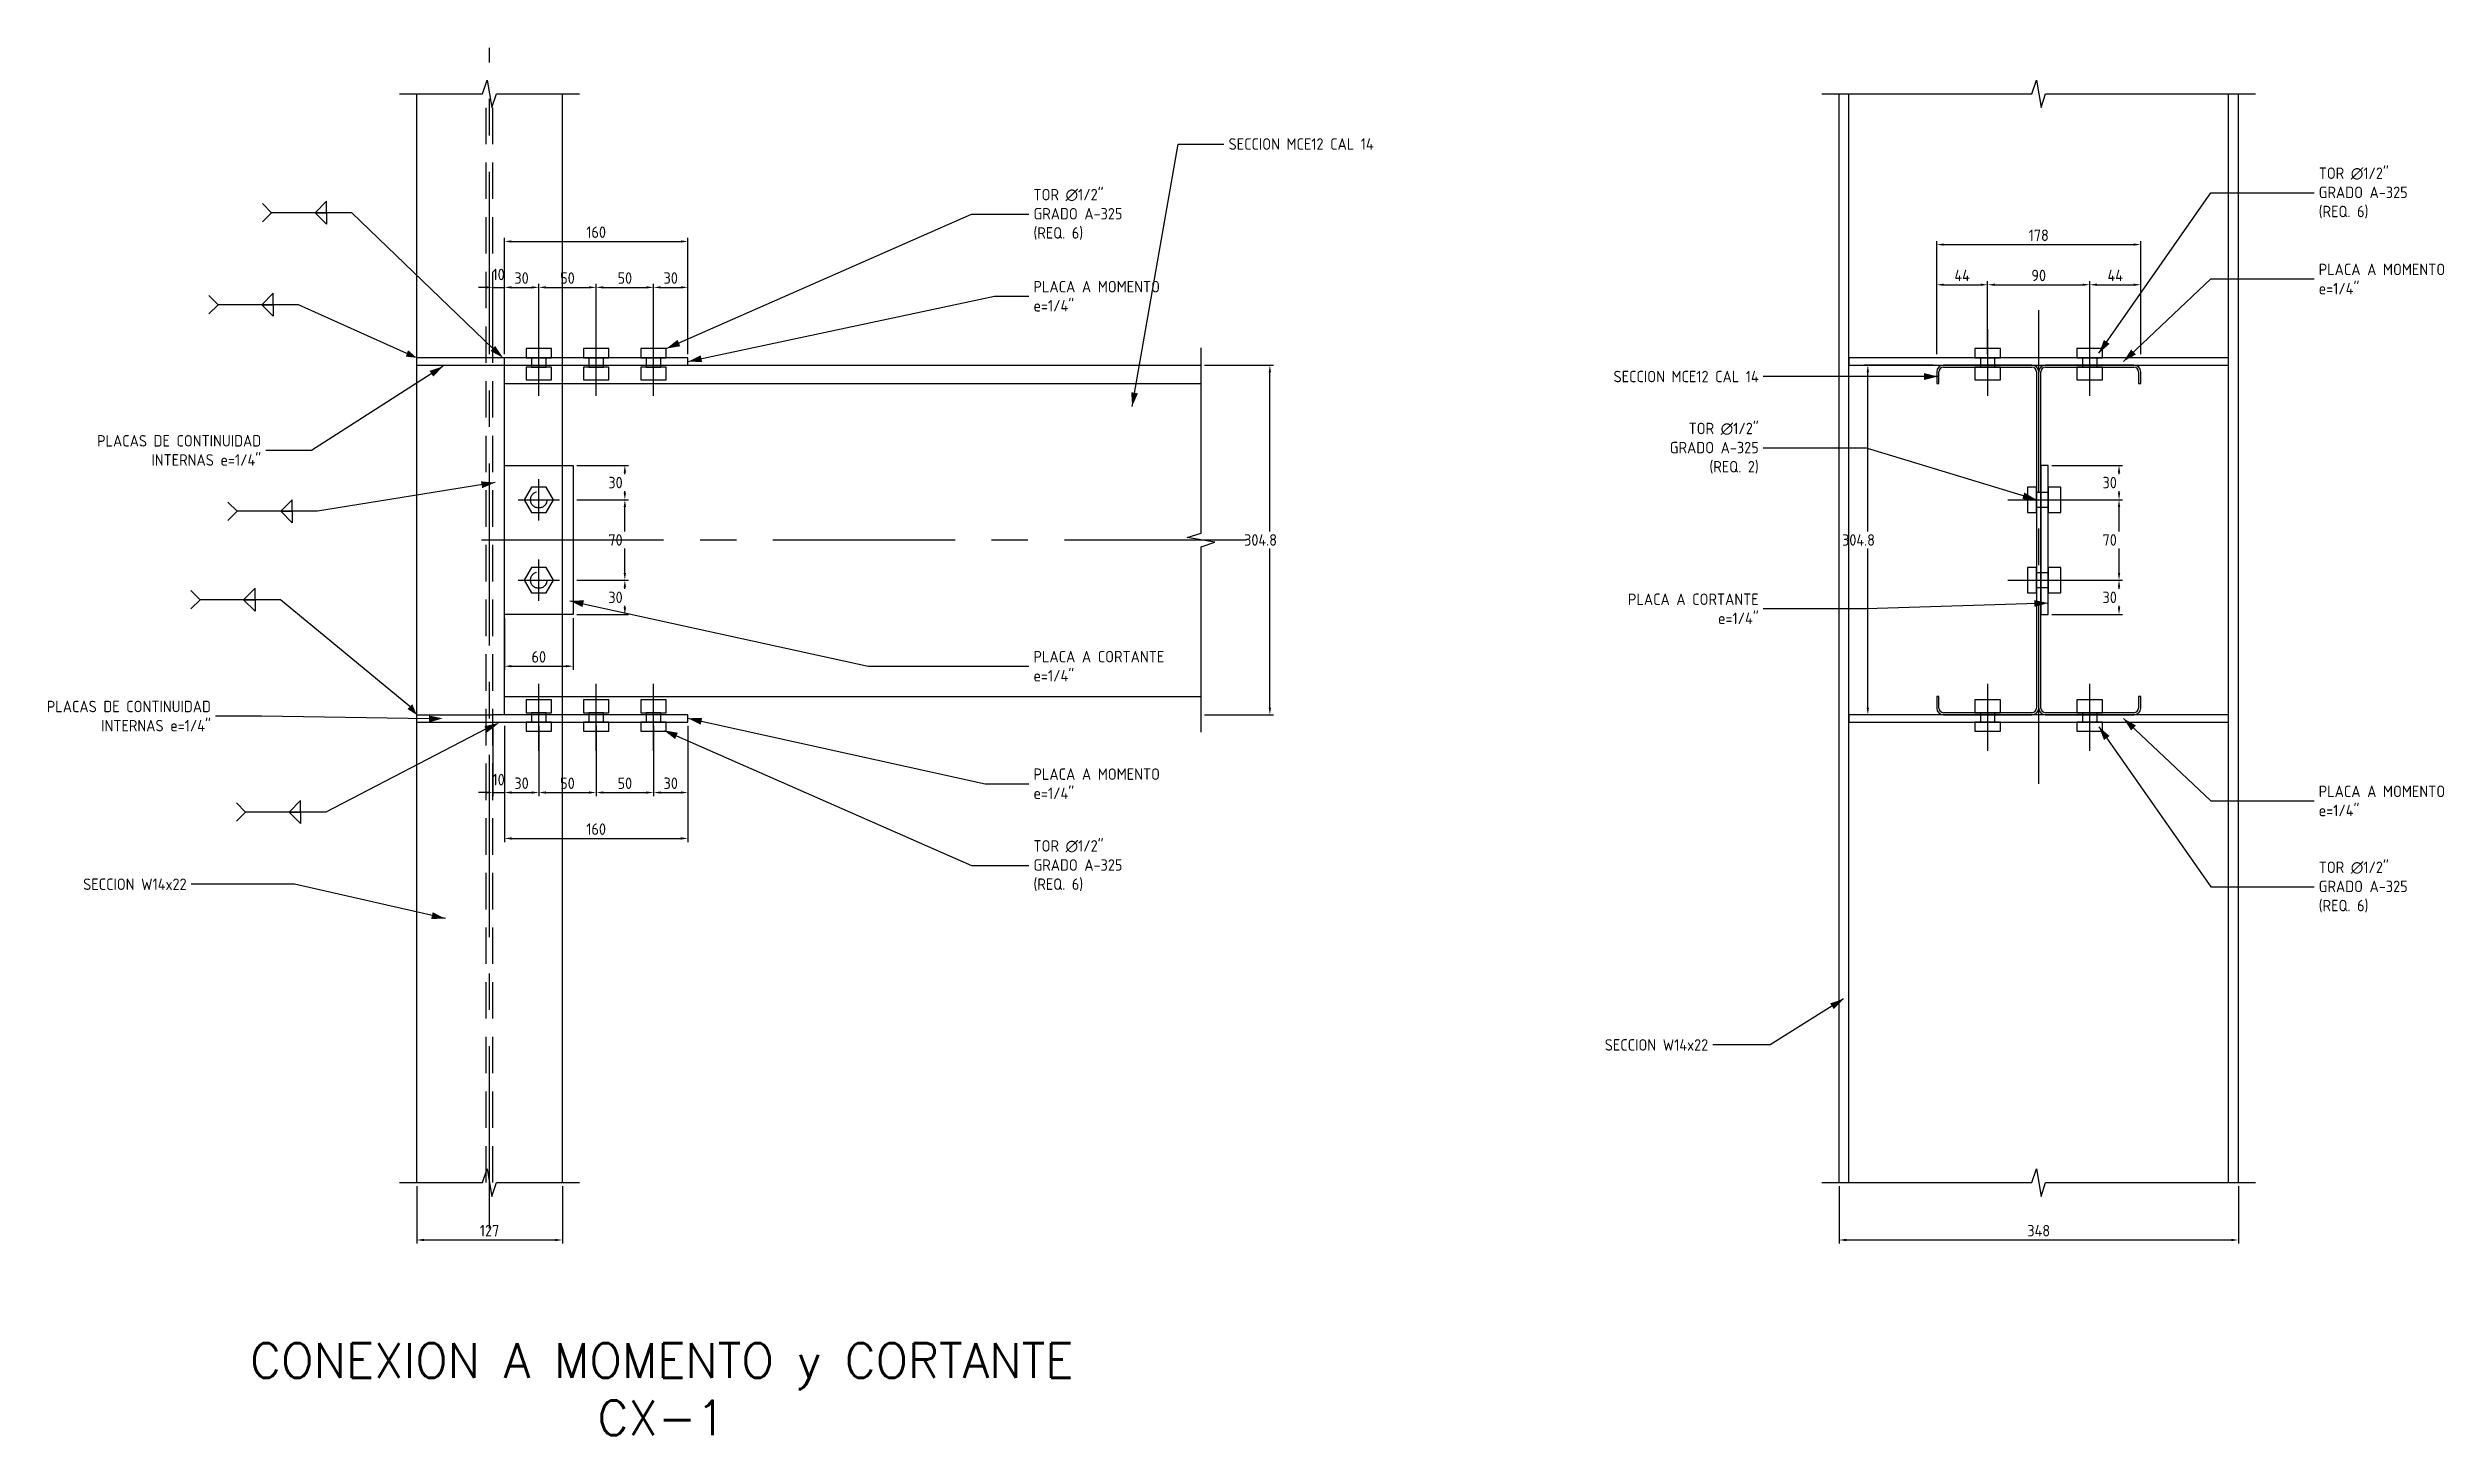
# Model space of a CAD drawing. Header units: millimetres. Extents: x -446 to 3740, y -2580 to 600.
# Drawn here: x -385 to 1703, y -780 to 429 of the extents above; entities that cross this region are included whole.
import ezdxf

# ---------------------------------------------------------------- set-up
doc = ezdxf.new("R2010")
doc.units = ezdxf.units.MM
doc.header["$LTSCALE"] = 5
doc.linetypes.add('CENTER', pattern=[50.8, 31.75, -6.35, 6.35, -6.35])
doc.linetypes.add('HIDDEN', pattern=[9.525, 6.35, -3.175])
doc.layers.add('TRAZO-01', color=8, linetype='Continuous')
doc.layers.add('TRAZOS-01', color=8, linetype='Continuous')
doc.styles.add('ISO Proportional', font='isocp.shx')
doc.styles.add('X200-000', font='simplex.shx')
doc.dimstyles.new('STD 05', dxfattribs={"dimscale": 5, "dimtxt": 2, "dimasz": 1.25, "dimexe": 0.625, "dimexo": 0.625, "dimtad": 1, "dimtih": 1, "dimtoh": 1, "dimzin": 12, "dimdsep": 46, "dimtxsty": 'ISO Proportional', "dimcen": 2.5, "dimclrt": 2, "dimazin": 3, "dimtfac": 1, "dimtmove": 0, "dimatfit": 1})

msp = doc.modelspace()

# ---------------------------------------------------------------- texts
at = {"layer": 'TRAZO-01', "color": 7, "insert": (150, -720), "char_height": 30, "width": 836.37851, "attachment_point": 5, "style": 'X200-000'}
msp.add_mtext('CONEXION A MOMENTO y CORTANTE', dxfattribs=at)
at = {"layer": 'TRAZO-01', "color": 7, "insert": (150, -765), "char_height": 30, "attachment_point": 5, "style": 'X200-000'}
msp.add_mtext('CX-1', dxfattribs=at)
at = {"layer": 'TRAZOS-01', "color": 2, "char_height": 10, "style": 'ISO Proportional'}
for s, insert, attachment_point in [('SECCION MCE12 CAL 14', (644, 345), 4), ('TOR ∅1/2"\\PGRADO A-325\\P(REQ. 6)', (1594, 302.4), 4), ('TOR ∅1/2"\\PGRADO A-325\\P(REQ. 6)', (474, 283.75), 4), ('PLACA A MOMENTO\\Pe=1/4"', (1594, 227.4), 4), ('PLACA A MOMENTO\\Pe=1/4"', (474, 212.4), 4), ('SECCION MCE12 CAL 14', (1106, 142.4), 6), ('PLACAS DE CONTINUIDAD\\PINTERNAS e=1/4"', (-199.022, 78.056), 6), ('TOR ∅1/2"\\PGRADO A-325\\P(REQ. 2)', (1106, 80), 6), ('PLACA A CORTANTE\\Pe=1/4"', (1106, -60), 6), ('PLACA A CORTANTE\\Pe=1/4"', (474, -110), 4), ('PLACAS DE CONTINUIDAD\\PINTERNAS e=1/4"', (-242.806, -153.46), 6), ('PLACA A MOMENTO\\Pe=1/4"', (474, -212.4), 4), ('PLACA A MOMENTO\\Pe=1/4"', (1594, -227.4), 4), ('TOR ∅1/2"\\PGRADO A-325\\P(REQ. 6)', (474, -283.75), 4), ('TOR ∅1/2"\\PGRADO A-325\\P(REQ. 6)', (1594, -302.4), 4), ('SECCION W14x22', (-264, -300), 6), ('SECCION W14x22', (1062, -440), 6)]:
    msp.add_mtext(s, dxfattribs=dict(at, insert=insert, attachment_point=attachment_point))

# ---------------------------------------------------------------- blocks, each defined once
blk = doc.blocks.new('*D3')
at = {"layer": 'Defpoints', "color": 0, "transparency": 16777216}
for p in [(92.9, 220.1), (42.9, 158.8), (92.9, 136.4)]:
    blk.add_point(p, dxfattribs=at)
at = {"layer": 'TRAZO-01', "color": 0, "lineweight": -2, "transparency": 16777216}
for p, q in [((42.9, 161.9), (42.9, 223.2)), ((49.1, 220.1), (86.6, 220.1)), ((92.9, 139.5), (92.9, 223.2))]:
    blk.add_line(p, q, dxfattribs=at)
at = {"layer": 'TRAZO-01', "color": 0, "transparency": 16777216}
for points in [[(49.1, 221.1), (49.1, 219.1), (42.9, 220.1)], [(86.6, 221.1), (86.6, 219.1), (92.9, 220.1)]]:
    blk.add_solid(points, dxfattribs=at)
at = {"layer": 'TRAZO-01', "color": 2, "transparency": 16777216, "insert": (67.9, 228.2), "char_height": 10, "attachment_point": 5, "style": 'ISO Proportional'}
blk.add_mtext('50', dxfattribs=at)
blk = doc.blocks.new('*D4')
at = {"layer": 'Defpoints', "color": 0, "transparency": 16777216}
for p in [(142.9, 220.1), (92.9, 158.8), (142.9, 159.4)]:
    blk.add_point(p, dxfattribs=at)
at = {"layer": 'TRAZO-01', "color": 0, "lineweight": -2, "transparency": 16777216}
for p, q in [((92.9, 161.9), (92.9, 223.2)), ((99.1, 220.1), (136.7, 220.1)), ((142.9, 162.5), (142.9, 223.2))]:
    blk.add_line(p, q, dxfattribs=at)
at = {"layer": 'TRAZO-01', "color": 0, "transparency": 16777216}
for points in [[(99.1, 221.1), (99.1, 219.1), (92.9, 220.1)], [(136.7, 221.1), (136.7, 219.1), (142.9, 220.1)]]:
    blk.add_solid(points, dxfattribs=at)
at = {"layer": 'TRAZO-01', "color": 2, "transparency": 16777216, "insert": (117.9, 228.2), "char_height": 10, "attachment_point": 5, "style": 'ISO Proportional'}
blk.add_mtext('50', dxfattribs=at)
blk = doc.blocks.new('*D5')
at = {"layer": 'Defpoints', "color": 0, "transparency": 16777216}
for p in [(172.9, 220.1), (142.9, 158.8), (172.9, 158.8)]:
    blk.add_point(p, dxfattribs=at)
at = {"layer": 'TRAZO-01', "color": 0, "lineweight": -2, "transparency": 16777216}
for p, q in [((142.9, 161.9), (142.9, 223.2)), ((149.2, 220.1), (166.7, 220.1)), ((172.9, 161.9), (172.9, 223.2))]:
    blk.add_line(p, q, dxfattribs=at)
at = {"layer": 'TRAZO-01', "color": 0, "transparency": 16777216}
for points in [[(149.2, 221.1), (149.2, 219.1), (142.9, 220.1)], [(166.7, 221.1), (166.7, 219.1), (172.9, 220.1)]]:
    blk.add_solid(points, dxfattribs=at)
at = {"layer": 'TRAZO-01', "color": 2, "transparency": 16777216, "insert": (157.9, 228.2), "char_height": 10, "attachment_point": 5, "style": 'ISO Proportional'}
blk.add_mtext('30', dxfattribs=at)
blk = doc.blocks.new('*D6')
at = {"layer": 'Defpoints', "color": 0, "transparency": 16777216}
for p in [(172.9, 260.1), (12.9, 158.8), (172.9, 158.8)]:
    blk.add_point(p, dxfattribs=at)
at = {"layer": 'TRAZO-01', "color": 0, "lineweight": -2, "transparency": 16777216}
for p, q in [((12.9, 161.9), (12.9, 263.2)), ((19.1, 260.1), (166.7, 260.1)), ((172.9, 161.9), (172.9, 263.2))]:
    blk.add_line(p, q, dxfattribs=at)
at = {"layer": 'TRAZO-01', "color": 0, "transparency": 16777216}
for points in [[(19.1, 261.1), (19.1, 259.1), (12.9, 260.1)], [(166.7, 261.1), (166.7, 259.1), (172.9, 260.1)]]:
    blk.add_solid(points, dxfattribs=at)
at = {"layer": 'TRAZO-01', "color": 2, "transparency": 16777216, "insert": (92.9, 268.2), "char_height": 10, "attachment_point": 5, "style": 'ISO Proportional'}
blk.add_mtext('160', dxfattribs=at)
blk = doc.blocks.new('*D9')
at = {"layer": 'Defpoints', "color": 0, "transparency": 16777216}
for p in [(42.9, -158.8), (92.9, -158.8), (92.9, -220.1)]:
    blk.add_point(p, dxfattribs=at)
at = {"layer": 'TRAZO-01', "color": 0, "lineweight": -2, "transparency": 16777216}
for p, q in [((42.9, -161.9), (42.9, -223.2)), ((92.9, -161.9), (92.9, -223.2)), ((49.1, -220.1), (86.7, -220.1))]:
    blk.add_line(p, q, dxfattribs=at)
at = {"layer": 'TRAZO-01', "color": 0, "transparency": 16777216}
for points in [[(49.1, -219.1), (49.1, -221.1), (42.9, -220.1)], [(86.7, -219.1), (86.7, -221.1), (92.9, -220.1)]]:
    blk.add_solid(points, dxfattribs=at)
at = {"layer": 'TRAZO-01', "color": 2, "transparency": 16777216, "insert": (67.9, -212), "char_height": 10, "attachment_point": 5, "style": 'ISO Proportional'}
blk.add_mtext('50', dxfattribs=at)
blk = doc.blocks.new('*D10')
at = {"layer": 'Defpoints', "color": 0, "transparency": 16777216}
for p in [(92.9, -158.8), (142.9, -158.8), (142.9, -220.1)]:
    blk.add_point(p, dxfattribs=at)
at = {"layer": 'TRAZO-01', "color": 0, "lineweight": -2, "transparency": 16777216}
for p, q in [((92.9, -161.9), (92.9, -223.2)), ((142.9, -161.9), (142.9, -223.2)), ((99.2, -220.1), (136.7, -220.1))]:
    blk.add_line(p, q, dxfattribs=at)
at = {"layer": 'TRAZO-01', "color": 0, "transparency": 16777216}
for points in [[(99.2, -219.1), (99.2, -221.1), (92.9, -220.1)], [(136.7, -219.1), (136.7, -221.1), (142.9, -220.1)]]:
    blk.add_solid(points, dxfattribs=at)
at = {"layer": 'TRAZO-01', "color": 2, "transparency": 16777216, "insert": (117.9, -212), "char_height": 10, "attachment_point": 5, "style": 'ISO Proportional'}
blk.add_mtext('50', dxfattribs=at)
blk = doc.blocks.new('*D11')
at = {"layer": 'Defpoints', "color": 0, "transparency": 16777216}
for p in [(142.9, -158.8), (172.9, -158.8), (172.9, -220.1)]:
    blk.add_point(p, dxfattribs=at)
at = {"layer": 'TRAZO-01', "color": 0, "lineweight": -2, "transparency": 16777216}
for p, q in [((142.9, -161.9), (142.9, -223.2)), ((172.9, -161.9), (172.9, -223.2)), ((149.2, -220.1), (166.7, -220.1))]:
    blk.add_line(p, q, dxfattribs=at)
at = {"layer": 'TRAZO-01', "color": 0, "transparency": 16777216}
for points in [[(149.2, -219.1), (149.2, -221.1), (142.9, -220.1)], [(166.7, -219.1), (166.7, -221.1), (172.9, -220.1)]]:
    blk.add_solid(points, dxfattribs=at)
at = {"layer": 'TRAZO-01', "color": 2, "transparency": 16777216, "insert": (157.9, -212), "char_height": 10, "attachment_point": 5, "style": 'ISO Proportional'}
blk.add_mtext('30', dxfattribs=at)
blk = doc.blocks.new('*D14')
at = {"layer": 'Defpoints', "color": 0, "transparency": 16777216}
for p in [(12.9, -65), (72.9, -65), (72.9, -110)]:
    blk.add_point(p, dxfattribs=at)
at = {"layer": 'TRAZO-01', "color": 0, "lineweight": -2, "transparency": 16777216}
for p, q in [((12.9, -68.1), (12.9, -113.1)), ((72.9, -68.1), (72.9, -113.1)), ((19.1, -110), (66.7, -110))]:
    blk.add_line(p, q, dxfattribs=at)
at = {"layer": 'TRAZO-01', "color": 0, "transparency": 16777216}
for points in [[(19.1, -109), (19.1, -111), (12.9, -110)], [(66.7, -109), (66.7, -111), (72.9, -110)]]:
    blk.add_solid(points, dxfattribs=at)
at = {"layer": 'TRAZO-01', "color": 2, "transparency": 16777216, "insert": (42.9, -101.9), "char_height": 10, "attachment_point": 5, "style": 'ISO Proportional'}
blk.add_mtext('60', dxfattribs=at)
blk = doc.blocks.new('*D67')
at = {"layer": 'Defpoints', "color": 0, "transparency": 16777216}
for p in [(1305.5, 222.4), (1261.1, 158.8), (1305.5, 158.8)]:
    blk.add_point(p, dxfattribs=at)
at = {"layer": 'TRAZO-01', "color": 0, "lineweight": -2, "transparency": 16777216}
for p, q in [((1261.1, 161.9), (1261.1, 225.5)), ((1267.3, 222.4), (1299.3, 222.4)), ((1305.5, 161.9), (1305.5, 225.5))]:
    blk.add_line(p, q, dxfattribs=at)
at = {"layer": 'TRAZO-01', "color": 0, "transparency": 16777216}
for points in [[(1267.3, 223.4), (1267.3, 221.4), (1261.1, 222.4)], [(1299.3, 223.4), (1299.3, 221.4), (1305.5, 222.4)]]:
    blk.add_solid(points, dxfattribs=at)
at = {"layer": 'TRAZO-01', "color": 2, "transparency": 16777216, "insert": (1283.3, 230.5), "char_height": 10, "width": 31.414, "attachment_point": 5, "style": 'ISO Proportional'}
blk.add_mtext('44', dxfattribs=at)
blk = doc.blocks.new('*D68')
at = {"layer": 'Defpoints', "color": 0, "transparency": 16777216}
for p in [(1394.5, 222.4), (1305.5, 158.8), (1394.5, 158.8)]:
    blk.add_point(p, dxfattribs=at)
at = {"layer": 'TRAZO-01', "color": 0, "lineweight": -2, "transparency": 16777216}
for p, q in [((1305.5, 161.9), (1305.5, 225.5)), ((1311.8, 222.4), (1388.2, 222.4)), ((1394.5, 161.9), (1394.5, 225.5))]:
    blk.add_line(p, q, dxfattribs=at)
at = {"layer": 'TRAZO-01', "color": 0, "transparency": 16777216}
for points in [[(1311.8, 223.4), (1311.8, 221.4), (1305.5, 222.4)], [(1388.2, 223.4), (1388.2, 221.4), (1394.5, 222.4)]]:
    blk.add_solid(points, dxfattribs=at)
at = {"layer": 'TRAZO-01', "color": 2, "transparency": 16777216, "insert": (1350, 230.5), "char_height": 10, "attachment_point": 5, "style": 'ISO Proportional'}
blk.add_mtext('90', dxfattribs=at)
blk = doc.blocks.new('*D69')
at = {"layer": 'Defpoints', "color": 0, "transparency": 16777216}
for p in [(1438.9, 222.4), (1394.5, 158.8), (1438.9, 158.8)]:
    blk.add_point(p, dxfattribs=at)
at = {"layer": 'TRAZO-01', "color": 0, "lineweight": -2, "transparency": 16777216}
for p, q in [((1394.5, 161.9), (1394.5, 225.5)), ((1400.7, 222.4), (1432.7, 222.4)), ((1438.9, 161.9), (1438.9, 225.5))]:
    blk.add_line(p, q, dxfattribs=at)
at = {"layer": 'TRAZO-01', "color": 0, "transparency": 16777216}
for points in [[(1400.7, 223.4), (1400.7, 221.4), (1394.5, 222.4)], [(1432.7, 223.4), (1432.7, 221.4), (1438.9, 222.4)]]:
    blk.add_solid(points, dxfattribs=at)
at = {"layer": 'TRAZO-01', "color": 2, "transparency": 16777216, "insert": (1416.7, 230.5), "char_height": 10, "attachment_point": 5, "style": 'ISO Proportional'}
blk.add_mtext('44', dxfattribs=at)
blk = doc.blocks.new('*D70')
at = {"layer": 'Defpoints', "color": 0, "transparency": 16777216}
for p in [(1438.9, 257.4), (1261.1, 158.8), (1438.9, 158.8)]:
    blk.add_point(p, dxfattribs=at)
at = {"layer": 'TRAZO-01', "color": 0, "lineweight": -2, "transparency": 16777216}
for p, q in [((1261.1, 161.9), (1261.1, 260.5)), ((1267.3, 257.4), (1432.7, 257.4)), ((1438.9, 161.9), (1438.9, 260.5))]:
    blk.add_line(p, q, dxfattribs=at)
at = {"layer": 'TRAZO-01', "color": 0, "transparency": 16777216}
for points in [[(1267.3, 258.4), (1267.3, 256.4), (1261.1, 257.4)], [(1432.7, 258.4), (1432.7, 256.4), (1438.9, 257.4)]]:
    blk.add_solid(points, dxfattribs=at)
at = {"layer": 'TRAZO-01', "color": 2, "transparency": 16777216, "insert": (1350, 265.5), "char_height": 10, "width": 26, "attachment_point": 5, "style": 'ISO Proportional'}
blk.add_mtext('178', dxfattribs=at)

# ---------------------------------------------------------------- dimensions: what is measured, and where the dimension line sits
at = {"layer": 'TRAZO-01'}
for base, p1, p2, picture, middle in [((172.903, 260.1), (12.9, 158.75), (172.903, 158.75), '*D6', (92.901, 268.225)), ((92.899, 220.1), (42.9, 158.75), (92.899, 136.4), '*D3', (67.899, 228.225)), ((142.903, 220.1), (92.899, 158.75), (142.903, 159.42), '*D4', (117.901, 228.225)), ((172.903, 220.1), (142.903, 158.75), (172.903, 158.75), '*D5', (157.903, 228.225)), ((72.9, -110), (12.9, -65), (72.9, -65), '*D14', (42.9, -101.875)), ((92.9, -220.1), (42.9, -158.75), (92.9, -158.75), '*D9', (67.9, -211.975)), ((142.9, -220.1), (92.9, -158.75), (142.9, -158.75), '*D10', (117.9, -211.975)), ((172.9, -220.1), (142.9, -158.75), (172.9, -158.75), '*D11', (157.9, -211.975))]:
    dim = msp.add_linear_dim(base=base, p1=p1, p2=p2, dimstyle='STD 05', dxfattribs=at)
    dim.commit()
    dim.dimension.update_dxf_attribs({"geometry": picture, "text_midpoint": middle})
for base, p1, p2, text, picture, middle in [((1438.9, 257.4), (1261.1, 158.75), (1438.9, 158.75), '178', '*D70', (1350, 265.525)), ((1305.55, 222.4), (1261.1, 158.75), (1305.55, 158.75), '44', '*D67', (1283.325, 230.525)), ((1394.45, 222.4), (1305.55, 158.75), (1394.45, 158.75), '90', '*D68', (1350, 230.525)), ((1438.9, 222.4), (1394.45, 158.75), (1438.9, 158.75), '44', '*D69', (1416.675, 230.525))]:
    dim = msp.add_linear_dim(base=base, p1=p1, p2=p2, text=text, dimstyle='STD 05', dxfattribs=at)
    dim.commit()
    dim.dimension.update_dxf_attribs({"geometry": picture, "text_midpoint": middle})
for base, p1, p2 in [((2.9, 220.1), (2.9, 158.75), (12.9, 158.75)), ((12.9, 220.1), (12.9, 158.75), (42.9, 158.75)), ((2.9, -220.1), (2.9, -158.75), (12.9, -158.75)), ((12.9, -220.1), (12.9, -158.75), (42.9, -158.75)), ((12.9, -260.1), (12.9, -158.75), (172.9, -158.75)), ((-63.5, -610), (-63.5, -560), (63.5, -560)), ((1176, -610), (1176, -560), (1524, -560))]:
    msp.add_linear_dim(base=base, p1=p1, p2=p2, dimstyle='STD 05', dxfattribs=at).render()
for base, p1, p2 in [((680, -152.4), (620, -152.4), (620, 152.4)), ((1201.1, -152.4), (1261.1, -152.4), (1261.1, 152.4)), ((117.9, 35), (72.9, 35), (72.9, 65)), ((1420, 35), (1358.25, 35), (1358.25, 65)), ((117.9, -35), (72.9, -35), (72.9, 35)), ((1420, -35), (1358.25, -35), (1358.25, 35)), ((117.9, -65), (72.9, -65), (72.9, -35)), ((1420, -65), (1358.25, -65), (1358.25, -35))]:
    msp.add_linear_dim(base=base, p1=p1, p2=p2, angle=90, dimstyle='STD 05', dxfattribs=at).render()

# ---------------------------------------------------------------- linework, layer by layer
at = {"layer": 'TRAZOS-01', "color": 1, "linetype": 'CENTER'}
for p, q in [((0, -600), (0, 428.75)), ((1350, -212.4), (1350, 212.4)), ((1350, -212.4), (1350, 212.4)), ((42.9, 125.5), (42.9, 183.75)), ((92.899, 125.5), (92.899, 183.75)), ((142.903, 125.5), (142.903, 183.75)), ((1305.55, 125.5), (1305.55, 183.75)), ((1394.45, 125.5), (1394.45, 183.75)), ((42.9, 17), (42.9, 53)), ((24.9, 35), (60.9, 35)), ((1323.1, 35), (1383.25, 35)), ((-7.1, 0), (660, 0)), ((42.9, -53), (42.9, -17)), ((24.9, -35), (60.9, -35)), ((1323.1, -35), (1383.25, -35)), ((42.9, -183.75), (42.9, -125.5)), ((92.9, -183.75), (92.9, -125.5)), ((142.9, -183.75), (142.9, -125.5)), ((1305.55, -183.75), (1305.55, -125.5)), ((1394.45, -183.75), (1394.45, -125.5))]:
    msp.add_line(p, q, dxfattribs=at)
at = {"layer": 'TRAZOS-01', "color": 7}
for p, q in [((-63.5, -560), (-63.5, 388.75)), ((63.5, -560), (63.5, 388.75)), ((1176, -560), (1176, 388.75)), ((1184.5, -560), (1184.5, 388.75)), ((1515.5, -560), (1515.5, 388.75)), ((1524, -560), (1524, 388.75))]:
    msp.add_line(p, q, dxfattribs=at)
at = {"layer": 'TRAZOS-01', "color": 8, "linetype": 'HIDDEN'}
for p, q in [((-2.9, -560), (-2.9, 388.75)), ((2.9, -560), (2.9, 388.75))]:
    msp.add_line(p, q, dxfattribs=at)
at = {"layer": 'TRAZOS-01', "color": 2}
for p, q in [((560, 116.4), (600, 345)), ((600, 345), (640, 345)), ((-190, 285.1), (-198, 293.1)), ((1402.45, 162.75), (1500, 302.4)), ((1500, 302.4), (1590, 302.4)), ((-190, 285.1), (-198, 277.1)), ((-120, 285.1), (-190, 285.1)), ((2.9, 166.857), (-120, 285.1)), ((154.003, 166.75), (420, 283.75)), ((420, 283.75), (470, 283.75)), ((-236.5, 204.964), (-244.5, 212.964)), ((172.903, 155.4), (440, 212.4)), ((440, 212.4), (470, 212.4)), ((1423.9, 155.575), (1500, 227.4)), ((1500, 227.4), (1590, 227.4)), ((-236.5, 204.964), (-244.5, 196.964)), ((-166.5, 204.964), (-236.5, 204.964)), ((-72, 162.564), (-166.5, 204.964)), ((-40.522, 151.306), (-155.022, 78.056)), ((1200, 142.4), (1110, 142.4)), ((1262.1, 142.4), (1200, 142.4)), ((-155.022, 78.056), (-195.022, 78.056)), ((1200, 80), (1110, 80)), ((1348.1, 35), (1200, 80)), ((4.9, 50), (-150, 25)), ((-220, 25), (-228, 33)), ((-220, 25), (-228, 17)), ((-150, 25), (-220, 25)), ((-252.291, -52.143), (-260.291, -44.143)), ((-252.291, -52.143), (-260.291, -60.143)), ((-182.291, -52.143), (-252.291, -52.143)), ((-69.42, -145.206), (-182.291, -52.143)), ((69.9, -53), (330, -110)), ((1200, -60), (1110, -60)), ((1358.25, -55), (1200, -60)), ((330, -110), (470, -110)), ((-198.806, -153.46), (-238.806, -153.46)), ((-52.76, -155.983), (-198.806, -153.46)), ((-2.9, -164.502), (-142.611, -237.118)), ((172.9, -155.4), (432, -212.4)), ((1402.45, -162.75), (1500, -302.4)), ((1423.9, -155.575), (1500, -227.4)), ((162.9, -170.75), (420, -283.75)), ((-212.611, -237.118), (-220.611, -229.118)), ((432, -212.4), (470, -212.4)), ((1500, -227.4), (1590, -227.4)), ((-212.611, -237.118), (-220.611, -245.118)), ((-142.611, -237.118), (-212.611, -237.118)), ((420, -283.75), (470, -283.75)), ((-170, -300), (-260, -300)), ((-38.5, -330), (-170, -300)), ((1500, -302.4), (1590, -302.4)), ((1180, -400), (1116, -440)), ((1116, -440), (1066, -440))]:
    msp.add_line(p, q, dxfattribs=at)
at = {"layer": 'TRAZOS-01', "color": 40, "linetype": 'HIDDEN', "true_color": 0xf8d731}
msp.add_line((12.9, 152.4), (12.9, 158.75), dxfattribs=at)
at = {"layer": 'TRAZOS-01', "color": 4, "linetype": 'Continuous'}
msp.add_line((12.9, -152.4), (12.9, 152.4), dxfattribs=at)
at = {"layer": 'TRAZOS-01', "color": 4}
for p, q in [((63.5, 152.4), (620, 152.4)), ((1261.1, 146.503), (1261.1, 136.4)), ((1262.997, 136.4), (1262.997, 146.503)), ((1344.103, 152.4), (1266.997, 152.4)), ((1266.997, 150.503), (1344.103, 150.503)), ((1348.103, 146.503), (1348.103, -146.503)), ((1351.897, -146.503), (1351.897, 146.503)), ((1433.003, 152.4), (1355.897, 152.4)), ((1355.897, 150.503), (1433.003, 150.503)), ((1437.003, 146.503), (1437.003, 136.4)), ((1438.9, 136.4), (1438.9, 146.503)), ((12.9, 136.4), (63.5, 136.4)), ((63.5, 136.4), (620, 136.4)), ((1261.1, 136.4), (1262.997, 136.4)), ((1437.003, 136.4), (1438.9, 136.4)), ((12.9, -136.4), (63.5, -136.4)), ((63.5, -136.4), (620, -136.4)), ((1262.997, -136.4), (1261.1, -136.4)), ((1261.1, -136.4), (1261.1, -146.503)), ((1262.997, -146.503), (1262.997, -136.4)), ((1438.9, -136.4), (1437.003, -136.4)), ((1437.003, -136.4), (1437.003, -146.503)), ((1438.9, -146.503), (1438.9, -136.4)), ((1344.103, -150.503), (1266.997, -150.503)), ((1266.997, -152.4), (1344.103, -152.4)), ((1433.003, -150.503), (1355.897, -150.503)), ((1355.897, -152.4), (1433.003, -152.4))]:
    msp.add_line(p, q, dxfattribs=at)
at = {"layer": 'TRAZOS-01', "color": 2, "linetype": 'HIDDEN', "true_color": 0xf1eb1f}
msp.add_line((2.9, -158.75), (2.9, -152.4), dxfattribs=at)
at = {"layer": 'TRAZOS-01'}
for points in [[(-78.5, 388.75), (-6, 388.75), (-2, 400.75), (2, 376.75), (6, 388.75), (78.5, 388.75)], [(1161, 388.75), (1344, 388.75), (1348, 400.75), (1352, 376.75), (1356, 388.75), (1539, 388.75)], [(620, -167.4), (620, -6), (632, -2), (608, 2), (620, 6), (620, 167.4)], [(-78.5, -560), (-6, -560), (-2, -548), (2, -572), (6, -560), (78.5, -560)], [(1161, -560), (1344, -560), (1348, -548), (1352, -572), (1356, -560), (1539, -560)]]:
    msp.add_lwpolyline(points, dxfattribs=at)
at = {"layer": 'TRAZOS-01', "color": 2}
for points in [[(-142, 285.1), (-142, 295.1), (-152, 285.1)], [(-142, 285.1), (-142, 275.1), (-152, 285.1)], [(-188.5, 204.964), (-188.5, 214.964), (-198.5, 204.964)], [(-188.5, 204.964), (-188.5, 194.964), (-198.5, 204.964)], [(1184.5, 152.4), (1515.5, 152.4), (1515.5, 158.75), (1184.5, 158.75)], [(-172, 25), (-172, 35), (-182, 25)], [(-172, 25), (-172, 15), (-182, 25)], [(-204.291, -52.143), (-204.291, -42.143), (-214.291, -52.143)], [(-204.291, -52.143), (-204.291, -62.143), (-214.291, -52.143)], [(1184.5, -158.75), (1515.5, -158.75), (1515.5, -152.4), (1184.5, -152.4)], [(-164.611, -237.118), (-164.611, -227.118), (-174.611, -237.118)], [(-164.611, -237.118), (-164.611, -247.118), (-174.611, -237.118)]]:
    msp.add_lwpolyline(points, close=True, dxfattribs=at)
msp.add_lwpolyline([(-63.5, 152.4), (172.903, 152.4), (172.903, 158.75), (-63.5, 158.75)], dxfattribs=at)
at = {"layer": 'TRAZOS-01', "color": 4, "linetype": 'HIDDEN'}
msp.add_lwpolyline([(12.9, 152.4), (63.5, 152.4)], dxfattribs=at)
at = {"layer": 'TRAZOS-01', "color": 3, "linetype": 'HIDDEN'}
for points in [[(31.8, 158.75), (54, 158.75), (54, 166.75), (31.8, 166.75)], [(31.8, 139.4), (54, 139.4), (54, 150.5), (31.8, 150.5)], [(36.55, 150.5), (49.25, 150.5), (49.25, 158.75), (36.55, 158.75)], [(55.717, 35), (49.309, 46.1), (36.491, 46.1), (30.083, 35), (36.491, 23.9), (49.309, 23.9)], [(55.717, -35), (49.309, -23.9), (36.491, -23.9), (30.083, -35), (36.491, -46.1), (49.309, -46.1)], [(31.8, -150.5), (54, -150.5), (54, -139.4), (31.8, -139.4)], [(31.8, -166.75), (54, -166.75), (54, -158.75), (31.8, -158.75)], [(36.55, -158.75), (49.25, -158.75), (49.25, -150.5), (36.55, -150.5)]]:
    msp.add_lwpolyline(points, close=True, dxfattribs=at)
at = {"layer": 'TRAZOS-01', "color": 3}
for points in [[(81.799, 158.75), (103.999, 158.75), (103.999, 166.75), (81.799, 166.75)], [(81.799, 139.4), (103.999, 139.4), (103.999, 150.5), (81.799, 150.5)], [(86.549, 150.5), (99.249, 150.5), (99.249, 158.75), (86.549, 158.75)], [(131.803, 158.75), (154.003, 158.75), (154.003, 166.75), (131.803, 166.75)], [(131.803, 139.4), (154.003, 139.4), (154.003, 150.5), (131.803, 150.5)], [(136.553, 150.5), (149.253, 150.5), (149.253, 158.75), (136.553, 158.75)], [(1294.45, 158.75), (1316.65, 158.75), (1316.65, 166.75), (1294.45, 166.75)], [(1294.45, 139.4), (1316.65, 139.4), (1316.65, 150.5), (1294.45, 150.5)], [(1299.2, 150.5), (1311.9, 150.5), (1311.9, 158.75), (1299.2, 158.75)], [(1383.35, 158.75), (1405.55, 158.75), (1405.55, 166.75), (1383.35, 166.75)], [(1383.35, 139.4), (1405.55, 139.4), (1405.55, 150.5), (1383.35, 150.5)], [(1388.1, 150.5), (1400.8, 150.5), (1400.8, 158.75), (1388.1, 158.75)], [(1340.1, 23.9), (1348.1, 23.9), (1348.1, 46.1), (1340.1, 46.1)], [(1358.25, 23.9), (1369.35, 23.9), (1369.35, 46.1), (1358.25, 46.1)], [(1348.1, 28.65), (1358.25, 28.65), (1358.25, 41.35), (1348.1, 41.35)], [(1340.1, -46.1), (1348.1, -46.1), (1348.1, -23.9), (1340.1, -23.9)], [(1348.1, -41.35), (1358.25, -41.35), (1358.25, -28.65), (1348.1, -28.65)], [(1358.25, -46.1), (1369.35, -46.1), (1369.35, -23.9), (1358.25, -23.9)], [(81.8, -150.5), (104, -150.5), (104, -139.4), (81.8, -139.4)], [(131.8, -150.5), (154, -150.5), (154, -139.4), (131.8, -139.4)], [(1294.45, -150.5), (1316.65, -150.5), (1316.65, -139.4), (1294.45, -139.4)], [(1383.35, -150.5), (1405.55, -150.5), (1405.55, -139.4), (1383.35, -139.4)], [(81.8, -166.75), (104, -166.75), (104, -158.75), (81.8, -158.75)], [(86.55, -158.75), (99.25, -158.75), (99.25, -150.5), (86.55, -150.5)], [(131.8, -166.75), (154, -166.75), (154, -158.75), (131.8, -158.75)], [(136.55, -158.75), (149.25, -158.75), (149.25, -150.5), (136.55, -150.5)], [(1294.45, -166.75), (1316.65, -166.75), (1316.65, -158.75), (1294.45, -158.75)], [(1299.2, -158.75), (1311.9, -158.75), (1311.9, -150.5), (1299.2, -150.5)], [(1383.35, -166.75), (1405.55, -166.75), (1405.55, -158.75), (1383.35, -158.75)], [(1388.1, -158.75), (1400.8, -158.75), (1400.8, -150.5), (1388.1, -150.5)]]:
    msp.add_lwpolyline(points, close=True, dxfattribs=at)
at = {"layer": 'TRAZOS-01', "color": 40, "lineweight": -2, "true_color": 0xf8d731}
for points in [[(63.5, -65), (12.9, -65), (12.9, 65), (63.5, 65)], [(63.5, 65), (72.9, 65), (72.9, -65), (63.5, -65)]]:
    msp.add_lwpolyline(points, dxfattribs=at)
at = {"layer": 'TRAZOS-01', "color": 4}
msp.add_lwpolyline([(1351.9, -65), (1358.25, -65), (1358.25, 65), (1351.9, 65)], close=True, dxfattribs=at)
at = {"layer": 'TRAZOS-01', "color": 2, "linetype": 'ByBlock', "true_color": 0xf1eb1f}
for points in [[(-63.5, -152.4), (2.9, -152.4)], [(-63.5, -158.75), (2.9, -158.75)]]:
    msp.add_lwpolyline(points, dxfattribs=at)
at = {"layer": 'TRAZOS-01', "color": 2, "true_color": 0xf1eb1f}
msp.add_lwpolyline([(2.9, -158.75), (172.9, -158.75), (172.9, -152.4), (2.9, -152.4)], dxfattribs=at)
at = {"layer": 'TRAZOS-01', "color": 3, "linetype": 'HIDDEN'}
for centre in [(42.9, 35), (42.9, -35)]:
    msp.add_circle(centre, 7.15, dxfattribs=at)
at = {"layer": 'TRAZOS-01', "color": 4}
for centre, radius, start, end in [((1266.997, 146.503), 5.897, 90, 180), ((1266.997, 146.503), 4, 90, 180), ((1344.103, 146.503), 5.897, 0, 90), ((1344.103, 146.503), 4, 0, 90), ((1355.897, 146.503), 5.897, 90, 180), ((1355.897, 146.503), 4, 90, 180), ((1433.003, 146.503), 5.897, 0, 90), ((1433.003, 146.503), 4, 0, 90), ((1266.997, -146.503), 5.897, 180, 270), ((1266.997, -146.503), 4, 180, 270), ((1344.103, -146.503), 5.897, 270, 0), ((1344.103, -146.503), 4, 270, 0), ((1355.897, -146.503), 5.897, 180, 270), ((1355.897, -146.503), 4, 180, 270), ((1433.003, -146.503), 5.897, 270, 0), ((1433.003, -146.503), 4, 270, 0)]:
    msp.add_arc(centre, radius, start, end, dxfattribs=at)
at = {"layer": 'TRAZOS-01', "color": 2}
for points in [[(11.748, 158.75), (0.873, 164.645), (4.927, 169.069)], [(154.003, 166.75), (163.782, 174.325), (166.196, 168.832)], [(1402.45, 162.75), (1406.862, 174.306), (1411.781, 170.87)], [(-63.5, 158.75), (-72.967, 159.724), (-71.033, 165.404)], [(-40.522, 151.306), (-49.014, 142.312), (-52.247, 147.366)], [(172.903, 155.4), (183.978, 160.908), (185.267, 155.048)], [(1423.9, 155.575), (1430.568, 165.993), (1434.686, 161.63)], [(560, 116.4), (559.113, 128.737), (565.023, 127.703)], [(1262.1, 142.4), (1250.1, 139.4), (1250.1, 145.4)], [(4.9, 50), (-6.469, 45.126), (-7.425, 51.05)], [(1348.1, 35), (1335.746, 35.618), (1337.49, 41.359)], [(69.9, -53), (82.264, -52.638), (80.98, -58.499)], [(1358.25, -55), (1346.351, -58.377), (1346.161, -52.38)], [(-63.5, -152.4), (-71.548, -147.32), (-67.291, -143.092)], [(-40.77, -155.494), (-52.637, -158.981), (-52.882, -152.986)], [(8.431, -159.361), (-2.507, -168.018), (-4.433, -162.335)], [(151.914, -165.922), (164.107, -168.004), (161.693, -173.496)], [(172.9, -155.4), (185.264, -155.048), (183.975, -160.908)], [(1402.45, -162.75), (1411.781, -170.87), (1406.862, -174.306)], [(1423.9, -155.575), (1434.686, -161.63), (1430.568, -165.993)], [(-38.5, -330), (-50.867, -330.256), (-49.532, -324.406)], [(1180, -400), (1171.414, -408.904), (1168.234, -403.816)]]:
    msp.add_solid(points, dxfattribs=at)

msp.set_redraw_order([(e.dxf.handle, doc.entitydb.next_handle()) for e in msp.query("TEXT MTEXT ATTDEF DIMENSION ARC_DIMENSION")])  # texts and dimensions are drawn at this point

doc.saveas('drawing.dxf')
